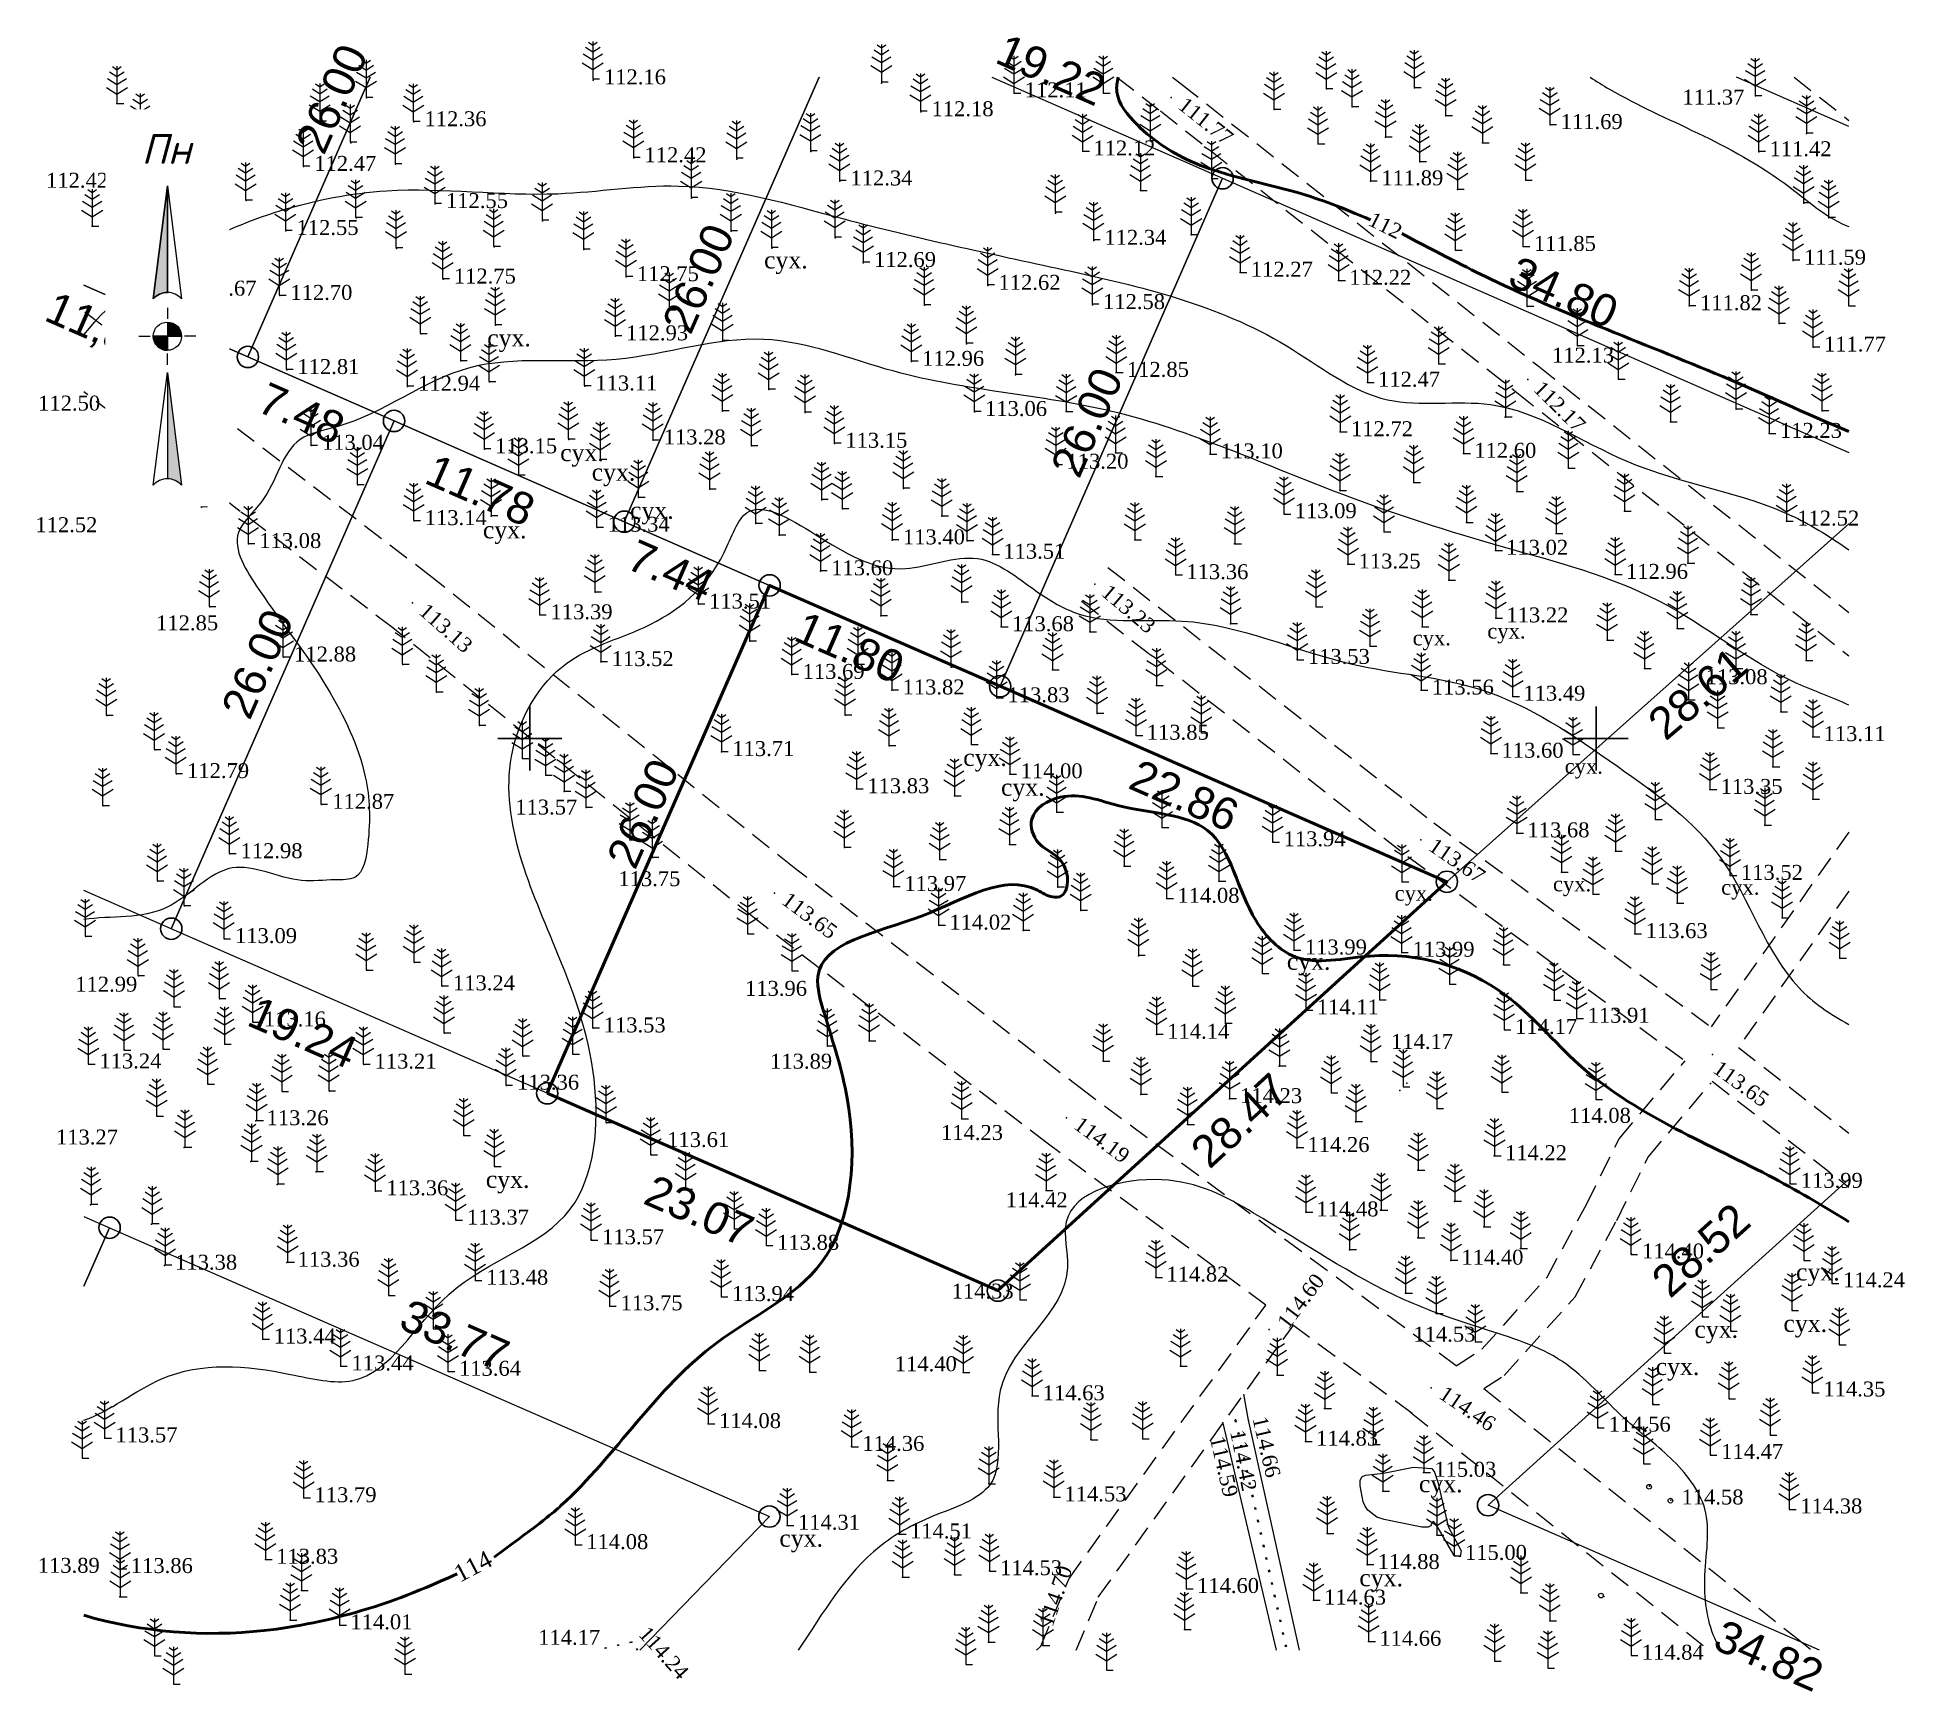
# Model space of a CAD drawing. Header units: millimetres. Extents: x 5405626.9 to 5405714.5, y 5525055.3 to 5525132.9.
import ezdxf
from ezdxf.enums import TextEntityAlignment as Align

# ---------------------------------------------------------------- set-up
doc = ezdxf.new("R2010")
doc.units = ezdxf.units.MM
doc.set_wipeout_variables(frame=1)
doc.linetypes.add('DASHEDX2', pattern=[1.5, 1, -0.5])
doc.linetypes.add('HIDDEN', pattern=[0.5, 0, -0.5])
for name, color, linetype, lineweight in [('#Лист (текст_ПН)', 250, 'Continuous', 0), ('#Штамп', 250, 'Continuous', 0), ('11900000', 1, 'Continuous', 30), ('Контур', 7, 'HIDDEN', 30), ('рельеф', 7, 'Continuous', 0), ('ТОЧКИ', 7, 'Continuous', 30)]:
    doc.layers.add(name, color=color, linetype=linetype, lineweight=lineweight)
for name, color, linetype in [('горизонтали', 42, 'Continuous'), ('дороги', 7, 'Continuous'), ('Ділянки_Межі', 10, 'Continuous'), ('надписи', 7, 'Continuous'), ('отметки', 7, 'Continuous'), ('промеры', 185, 'Continuous'), ('Растительность', 7, 'Continuous'), ('столбы', 7, 'Continuous')]:
    doc.layers.add(name, color=color, linetype=linetype)
doc.styles.get("Standard").update_dxf_attribs({"font": 'arial.ttf'})
doc.styles.add('times', font='times.ttf')
doc.styles.add('Мой_Топо', font='isocpeui.ttf')
doc.linetypes.add('канава 0', pattern='A,0.9,0,["|",Standard,S=0.25,R=0,X=0,Y=0],0.1', length=1)

msp = doc.modelspace()

# ---------------------------------------------------------------- texts
at = {"layer": 'горизонтали', "color": 32, "lineweight": 50, "style": 'times'}
for s, height, rotation, p in [('112', 0.7, 333.33908, (5405689.564, 5525124.726, 181.067)), ('114', 0.8, 27.59579, (5405646.353, 5525061.118, 181.067))]:
    msp.add_text(s, height=height, rotation=rotation, dxfattribs=at).set_placement(p, align=Align.TOP_LEFT)
at = {"layer": 'надписи', "color": 7, "style": 'times'}
for height, p in [(0.8, (5405660.987, 5525122.834, 111.861)), (0.8, (5405648.008, 5525119.179, 111.861)), (0.8, (5405651.429, 5525113.8, 111.861)), (0.8, (5405652.908, 5525112.886, 111.861)), (0.8, (5405654.705, 5525111.096, 111.861)), (0.8, (5405647.806, 5525110.18, 111.861)), (0.7, (5405691.393, 5525105.063, 111.861)), (0.7, (5405694.894, 5525105.384, 111.861)), (0.8, (5405670.323, 5525099.509, 111.861)), (0.7, (5405698.522, 5525099.044, 111.861)), (0.8, (5405672.095, 5525098.112, 111.861)), (0.7, (5405697.971, 5525093.53, 111.861)), (0.7, (5405705.856, 5525093.372, 111.861)), (0.7, (5405690.55, 5525093.093, 111.861)), (0.8, (5405685.494, 5525089.95, 111.861)), (0.8, (5405647.944, 5525079.727, 111.861)), (0.8, (5405709.366, 5525075.384, 111.861)), (0.8, (5405704.603, 5525072.695, 111.861)), (0.8, (5405708.776, 5525072.972, 111.861)), (0.8, (5405702.787, 5525070.95, 111.861)), (0.8, (5405691.686, 5525065.455, 111.861)), (0.8, (5405661.704, 5525062.901, 111.861)), (0.8, (5405688.894, 5525061.047, 111.861))]:
    msp.add_text('сух.', height=height, dxfattribs=at).set_placement(p, align=Align.TOP_LEFT)
at = {"layer": 'отметки', "color": 7, "style": 'times'}
for s, p in [('112.16', (5405653.482, 5525131.369, 112.162)), ('112.11', (5405673.207, 5525130.759, 112.107)), ('112.18', (5405668.839, 5525129.873, 112.18)), ('111.37', (5405704.037, 5525130.42, 111.375)), ('112.30', (5405632.24, 5525128.995, 112.296)), ('112.36', (5405645.069, 5525129.404, 112.361)), ('111.69', (5405698.333, 5525129.271, 111.685)), ('112.12', (5405676.425, 5525128.031, 112.123)), ('112.47', (5405639.902, 5525127.311, 112.466)), ('112.42', (5405655.381, 5525127.715, 112.423)), ('111.42', (5405708.123, 5525127.998, 111.416)), ('112.42', (5405627.329, 5525126.52, 112.42)), ('112.34', (5405665.039, 5525126.627, 112.339)), ('111.89', (5405689.922, 5525126.634, 111.888)), ('112.41', (5405631.859, 5525126.034, 112.41)), ('112.55', (5405646.075, 5525125.568, 112.55)), ('112.55', (5405639.071, 5525124.305, 112.553)), ('112.34', (5405676.94, 5525123.843, 112.343)), ('112.69', (5405666.141, 5525122.805, 112.686)), ('111.85', (5405697.076, 5525123.557, 111.847)), ('111.59', (5405709.737, 5525122.913, 111.589)), ('112.75', (5405646.445, 5525122.029, 112.748)), ('112.75', (5405655.025, 5525122.139, 112.75)), ('112.27', (5405683.808, 5525122.349, 112.269)), ('112.22', (5405688.421, 5525121.968, 112.215)), ('112.67', (5405634.286, 5525121.462, 112.669)), ('112.70', (5405638.782, 5525121.261, 112.704)), ('112.62', (5405671.978, 5525121.733, 112.621)), ('112.58', (5405676.878, 5525120.832, 112.585)), ('111.82', (5405704.863, 5525120.779, 111.823)), ('112.93', (5405654.519, 5525119.365, 112.932)), ('111.77', (5405710.674, 5525118.841, 111.775)), ('112.81', (5405639.11, 5525117.786, 112.813)), ('112.96', (5405668.399, 5525118.169, 112.962)), ('112.85', (5405677.997, 5525117.651, 112.845)), ('112.13', (5405697.926, 5525118.321, 112.133)), ('112.94', (5405644.771, 5525117.002, 112.937)), ('113.11', (5405653.078, 5525117.014, 113.109)), ('112.47', (5405689.769, 5525117.192, 112.474)), ('112.50', (5405626.957, 5525116.071, 112.496)), ('113.06', (5405671.347, 5525115.819, 113.065)), ('113.04', (5405640.262, 5525114.231, 113.039)), ('113.15', (5405648.379, 5525114.068, 113.149)), ('113.28', (5405656.282, 5525114.484, 113.281)), ('113.15', (5405664.797, 5525114.331, 113.152)), ('112.72', (5405688.5, 5525114.871, 112.718)), ('112.23', (5405708.611, 5525114.791, 112.23)), ('113.20', (5405675.163, 5525113.347, 113.203)), ('113.10', (5405682.4, 5525113.832, 113.097)), ('112.60', (5405694.282, 5525113.857, 112.602)), ('113.14', (5405645.081, 5525110.701, 113.144)), ('113.09', (5405685.863, 5525111.025, 113.09)), ('112.52', (5405709.421, 5525110.681, 112.519)), ('112.52', (5405626.827, 5525110.37, 112.521)), ('113.34', (5405653.657, 5525110.394, 113.338)), ('113.40', (5405667.497, 5525109.799, 113.403)), ('113.08', (5405637.322, 5525109.628, 113.079)), ('113.51', (5405672.203, 5525109.128, 113.514)), ('113.02', (5405695.776, 5525109.311, 113.022)), ('113.60', (5405664.135, 5525108.349, 113.596)), ('113.36', (5405680.785, 5525108.167, 113.358)), ('113.25', (5405688.859, 5525108.667, 113.248)), ('112.96', (5405701.394, 5525108.182, 112.961)), ('113.39', (5405650.977, 5525106.287, 113.395)), ('113.51', (5405658.408, 5525106.788, 113.512)), ('113.22', (5405695.787, 5525106.141, 113.217)), ('112.85', (5405632.488, 5525105.769, 112.85)), ('113.68', (5405672.609, 5525105.727, 113.676)), ('112.88', (5405638.956, 5525104.305, 112.883)), ('113.52', (5405653.842, 5525104.09, 113.519)), ('113.53', (5405686.481, 5525104.194, 113.535)), ('113.69', (5405662.794, 5525103.491, 113.688)), ('113.82', (5405667.48, 5525102.761, 113.816)), ('113.56', (5405692.293, 5525102.758, 113.557)), ('113.08', (5405705.129, 5525103.242, 113.079)), ('113.83', (5405672.4, 5525102.395, 113.828)), ('113.49', (5405696.582, 5525102.471, 113.486)), ('113.85', (5405678.928, 5525100.641, 113.852)), ('113.11', (5405710.656, 5525100.572, 113.11)), ('113.71', (5405659.498, 5525099.874, 113.712)), ('113.60', (5405695.56, 5525099.796, 113.6)), ('112.79', (5405633.941, 5525098.84, 112.787)), ('114.00', (5405673.015, 5525098.83, 113.996)), ('112.87', (5405640.745, 5525097.4, 112.867)), ('113.83', (5405665.826, 5525098.13, 113.827)), ('113.35', (5405705.83, 5525098.099, 113.348)), ('113.57', (5405649.324, 5525097.132, 113.569)), ('113.94', (5405685.343, 5525095.644, 113.943)), ('113.68', (5405696.776, 5525096.062, 113.683)), ('112.98', (5405636.446, 5525095.084, 112.978)), ('113.52', (5405706.781, 5525094.069, 113.517)), ('113.75', (5405654.159, 5525093.773, 113.754)), ('113.97', (5405667.561, 5525093.546, 113.966)), ('114.08', (5405680.368, 5525092.991, 114.077)), ('114.02', (5405669.674, 5525091.736, 114.024)), ('113.63', (5405702.316, 5525091.338, 113.634)), ('113.09', (5405636.186, 5525091.103, 113.094)), ('113.99', (5405686.34, 5525090.571, 113.987)), ('113.99', (5405691.387, 5525090.465, 113.989)), ('112.99', (5405628.697, 5525088.827, 112.994)), ('113.24', (5405646.402, 5525088.889, 113.241)), ('113.96', (5405660.095, 5525088.63, 113.959)), ('114.11', (5405686.901, 5525087.761, 114.113)), ('113.16', (5405637.538, 5525087.195, 113.161)), ('113.53', (5405653.47, 5525086.916, 113.533)), ('113.91', (5405699.594, 5525087.371, 113.908)), ('114.14', (5405679.888, 5525086.619, 114.138)), ('114.17', (5405690.382, 5525086.141, 114.171)), ('114.17', (5405696.197, 5525086.845, 114.171)), ('113.24', (5405629.829, 5525085.227, 113.241)), ('113.21', (5405642.727, 5525085.218, 113.211)), ('113.89', (5405661.272, 5525085.217, 113.894)), ('113.36', (5405649.41, 5525084.232, 113.363)), ('114.23', (5405683.305, 5525083.601, 114.231)), ('113.26', (5405637.666, 5525082.565, 113.258)), ('114.08', (5405698.715, 5525082.674, 114.081)), ('113.27', (5405627.793, 5525081.66, 113.266)), ('114.23', (5405669.281, 5525081.872, 114.233)), ('113.61', (5405656.446, 5525081.542, 113.615)), ('114.26', (5405686.464, 5525081.308, 114.258)), ('114.22', (5405695.722, 5525080.925, 114.216)), ('113.36', (5405643.279, 5525079.279, 113.358)), ('113.99', (5405709.589, 5525079.628, 113.991)), ('114.42', (5405672.315, 5525078.716, 114.416)), ('114.48', (5405686.883, 5525078.288, 114.476)), ('113.37', (5405647.058, 5525077.905, 113.375)), ('113.57', (5405653.395, 5525076.983, 113.566)), ('113.88', (5405661.599, 5525076.722, 113.88)), ('113.38', (5405633.379, 5525075.792, 113.38)), ('113.36', (5405639.12, 5525075.932, 113.362)), ('114.40', (5405693.679, 5525076.025, 114.401)), ('114.40', (5405702.145, 5525076.316, 114.4)), ('113.48', (5405647.961, 5525075.087, 113.477)), ('114.82', (5405679.849, 5525075.234, 114.82)), ('114.24', (5405711.567, 5525074.963, 114.236)), ('113.75', (5405654.262, 5525073.885, 113.751)), ('113.94', (5405659.485, 5525074.321, 113.944)), ('114.33', (5405669.78, 5525074.436, 114.334)), ('113.44', (5405637.997, 5525072.329, 113.445)), ('114.53', (5405691.427, 5525072.418, 114.531)), ('113.44', (5405641.648, 5525071.067, 113.439)), ('113.64', (5405646.685, 5525070.816, 113.641)), ('114.40', (5405667.117, 5525071.028, 114.403)), ('114.63', (5405674.05, 5525069.668, 114.626)), ('114.35', (5405710.649, 5525069.847, 114.355)), ('113.57', (5405630.582, 5525067.693, 113.572)), ('114.08', (5405658.875, 5525068.364, 114.077)), ('114.56', (5405700.585, 5525068.198, 114.559)), ('114.36', (5405665.594, 5525067.294, 114.359)), ('114.83', (5405686.866, 5525067.541, 114.834)), ('114.47', (5405705.859, 5525066.917, 114.471)), ('115.03', (5405692.407, 5525066.082, 115.033)), ('113.79', (5405639.912, 5525064.889, 113.795)), ('114.53', (5405675.071, 5525064.928, 114.528)), ('114.58', (5405703.997, 5525064.782, 114.575)), ('114.38', (5405709.565, 5525064.363, 114.376)), ('114.31', (5405662.576, 5525063.6, 114.312)), ('114.08', (5405652.652, 5525062.689, 114.079)), ('114.51', (5405667.827, 5525063.191, 114.506)), ('113.89', (5405626.939, 5525061.578, 113.893)), ('113.86', (5405631.302, 5525061.568, 113.865)), ('113.83', (5405638.117, 5525062.005, 113.834)), ('114.88', (5405689.756, 5525061.756, 114.876)), ('115.00', (5405693.844, 5525062.182, 115.001)), ('114.53', (5405672.051, 5525061.466, 114.53)), ('114.60', (5405681.285, 5525060.632, 114.599)), ('114.63', (5405687.238, 5525060.09, 114.633)), ('114.01', (5405641.598, 5525058.929, 114.008)), ('114.17', (5405650.399, 5525058.202, 114.17)), ('114.66', (5405689.829, 5525058.158, 114.658)), ('114.84', (5405702.131, 5525057.503, 114.843))]:
    msp.add_text(s, height=0.7, dxfattribs=at).set_placement(p, align=Align.TOP_LEFT)
for s, rotation, p in [('111.77', 321.47056, (5405680.778, 5525130.123, 111.77)), ('112.17', 315.28347, (5405697.497, 5525116.833, 112.175)), ('113.23', 319.7097, (5405677.196, 5525107.286, 113.227)), ('113.13', 318.56722, (5405645.217, 5525106.404, 113.13)), ('113.67', 325.51742, (5405692.472, 5525095.381, 113.668)), ('113.65', 323.31442, (5405662.171, 5525092.849, 113.647)), ('113.65', 324.19182, (5405705.818, 5525084.948, 113.645)), ('114.19', 323.75657, (5405675.86, 5525082.32, 114.189)), ('114.60', 52.8154, (5405684.99, 5525072.666, 114.596)), ('114.46', 325.90773, (5405692.959, 5525069.688, 114.458)), ('114.66', 283.03944, (5405684.562, 5525068.28, 114.665)), ('114.59', 283.12817, (5405682.562, 5525067.359, 114.588)), ('114.42', 281.5553, (5405683.518, 5525067.638, 114.42)), ('114.70', 71.01674, (5405673.84, 5525058.537, 114.704)), ('114.24', 311.92052, (5405655.578, 5525058.445, 114.237))]:
    msp.add_text(s, height=0.7, rotation=rotation, dxfattribs=at).set_placement(p, align=Align.TOP_LEFT)
at = {"layer": 'промеры', "char_height": 1.5, "attachment_point": 1}
for s, insert, rotation in [('26.00', (5405638.98, 5525127.896), 66.37949), ('19.22', (5405672.347, 5525133.088), 336.35584), ('26.00', (5405656.168, 5525119.468), 66.37949), ('34.80', (5405696.373, 5525122.656), 336.35584), ('11,80', (5405627.772, 5525121.005), 336.35584), ('7.48', (5405637.743, 5525116.749), 336.35584), ('26.00', (5405674.38, 5525112.724), 66.37949), ('11.78', (5405645.594, 5525113.376), 336.35584), ('7.44', (5405655.051, 5525109.38), 336.35584), ('26.00', (5405635.498, 5525101.401, 107.24), 66.37949), ('11.80', (5405662.903, 5525106.007), 336.35584), ('28.61', (5405702.279, 5525100.984), 40.41841), ('26.00', (5405653.568, 5525094.384, 107.24), 66.37949), ('22.86', (5405678.589, 5525099.065), 336.35584), ('19.24', (5405637.273, 5525087.956), 336.35584), ('28.47', (5405680.853, 5525080.868), 42.60842), ('23.07', (5405655.854, 5525079.592), 336.35584), ('28.52', (5405702.454, 5525074.813), 42.09773), ('33.77', (5405644.388, 5525073.758), 336.35584), ('34.82', (5405705.994, 5525058.731), 336.4763)]:
    msp.add_mtext(s, dxfattribs=dict(at, insert=insert, rotation=rotation))

# ---------------------------------------------------------------- blocks, each defined once
blk = doc.blocks.new('A$C51FE15A3')
at = {"layer": 'Растительность', "color": 94, "lineweight": 0}
for points in [[(-0.447, 1.172), (0, 0.895), (0.447, 1.172)], [(-0.343, 1.489), (0, 1.267), (0.343, 1.489)], [(-0.201, 1.726), (0, 1.584), (0.201, 1.726)], [(0, 1.75), (0, 0), (0.319, 0)], [(-0.493, 0.753), (0, 0.444), (0.493, 0.753)]]:
    blk.add_lwpolyline(points, dxfattribs=at)
blk = doc.blocks.new('*U4')
at = {"color": 0}
for points in [[(-0.113, 0), (-0.109, -0.029), (-0.097, -0.056)], [(-0.113, 0), (-0.097, -0.056), (0, 0)], [(-0.097, -0.056), (0, -0.113), (0, 0)], [(-0.097, -0.056), (-0.08, -0.08), (-0.056, -0.097)], [(-0.097, -0.056), (-0.056, -0.097), (0, -0.113)], [(-0.056, -0.097), (-0.029, -0.109), (0, -0.113)]]:
    blk.add_solid(points, dxfattribs=at)
blk = doc.blocks.new('*U5')
at = {"color": 0}
for points in [[(0, 0), (0.097, 0.056), (0, 0.113)], [(0.097, 0.056), (0.029, 0.109), (0, 0.113)], [(0, 0), (0.113, 0), (0.097, 0.056)], [(0.097, 0.056), (0.056, 0.097), (0.029, 0.109)], [(0.097, 0.056), (0.08, 0.08), (0.056, 0.097)], [(0.113, 0), (0.109, 0.029), (0.097, 0.056)]]:
    blk.add_solid(points, dxfattribs=at)
blk = doc.blocks.new('*U6')
at = {"color": 0}
for points in [[(0, -1.136), (0.021, -1.138), (0, -0.288)], [(0.021, -1.138), (0.042, -1.142), (0, -0.288)], [(0.042, -1.142), (0.062, -1.15), (0, -0.288)], [(0.062, -1.15), (0.081, -1.16), (0, -0.288)], [(0.081, -1.16), (0.098, -1.173), (0, -0.288)], [(0.098, -1.173), (0.113, -1.188), (0, -0.288)]]:
    blk.add_solid(points, dxfattribs=at)
blk = doc.blocks.new('*U7')
at = {"color": 0}
for points in [[(-0.113, 0.297), (-0.098, 0.312), (0, 1.197)], [(-0.098, 0.312), (-0.081, 0.325), (0, 1.197)], [(-0.081, 0.325), (-0.062, 0.335), (0, 1.197)], [(-0.062, 0.335), (-0.042, 0.343), (0, 1.197)], [(-0.042, 0.343), (-0.021, 0.347), (0, 1.197)], [(-0.021, 0.347), (0, 0.349), (0, 1.197)]]:
    blk.add_solid(points, dxfattribs=at)
blk = doc.blocks.new('#Північ')
at = {"color": 7}
blk.add_wipeout([(-2.901, 10.635), (2.901, 10.635), (2.901, -7.981), (-2.901, -7.981)], dxfattribs=at).dxf.layer = '#Лист (текст_ПН)'
at = {"layer": '#Лист (текст_ПН)'}
for p, q in [((-0.663, 1.748), (0, 7.043)), ((0, 7.043), (0, 2.052)), ((0, 7.043), (0.663, 1.748)), ((0, 1.337), (0, 0.807)), ((-1.337, 0), (-0.807, 0)), ((-0.662, 0), (0.662, 0)), ((0, 0.662), (0, -0.662)), ((1.337, 0), (0.807, 0)), ((0, -1.337), (0, -0.807)), ((-0.663, -6.99), (0, -1.695)), ((0, -1.695), (0.663, -6.99)), ((0, -1.695), (0, -6.686))]:
    blk.add_line(p, q, dxfattribs=at)
at = {"layer": '#Лист (текст_ПН)', "flags": 128}
for points in [[(0, 7.043), (-0.663, 1.748, -0.218585), (0, 2.052)], [(0, 0), (-0.662, 0, 0.414214), (0, -0.662)]]:
    blk.add_lwpolyline(points, format="xyb", close=True, dxfattribs=at)
at = {"layer": '#Лист (текст_ПН)'}
blk.add_circle((0, 0), 0.662, dxfattribs=at)
for centre in [(0, 1.178), (0, -7.56)]:
    blk.add_arc(centre, 0.874, 40.67981, 139.32019, dxfattribs=at)
at = {"layer": '#Лист (текст_ПН)', "xscale": 5.883850111352785, "yscale": 5.883850111352785, "zscale": 5.883850111352785}
for name in ['*U7', '*U4', '*U5', '*U6']:
    blk.add_blockref(name, (0, 0), dxfattribs=at)
at = {"layer": '#Лист (текст_ПН)', "style": 'Мой_Топо'}
blk.add_text('Пн', height=1.4, dxfattribs=at).set_placement((-1.217, 8.077))

# ---------------------------------------------------------------- linework, layer by layer
at = {"layer": '11900000', "color": 7}
for points in [[(5405650, 5525098.5, 0), (5405650, 5525101.5, 0)], [(5405650, 5525098.5, 0), (5405650, 5525101.5, 0)], [(5405700, 5525098.5, 0), (5405700, 5525101.5, 0)], [(5405700, 5525098.5, 0), (5405700, 5525101.5, 0)], [(5405648.5, 5525100, 0), (5405651.5, 5525100, 0)], [(5405648.5, 5525100, 0), (5405651.5, 5525100, 0)], [(5405698.5, 5525100, 0), (5405701.5, 5525100, 0)], [(5405698.5, 5525100, 0), (5405701.5, 5525100, 0)]]:
    msp.add_polyline3d(points, dxfattribs=at)
at = {"layer": 'горизонтали', "color": 32}
for points in [[(5405692.497, 5525063.142, 115), (5405692.377, 5525063.282, 115), (5405692.307, 5525063.252, 115), (5405692.247, 5525063.082, 115), (5405692.127, 5525063.012, 115), (5405691.827, 5525063.012, 115), (5405690.057, 5525063.372, 115), (5405689.717, 5525063.492, 115), (5405689.297, 5525063.812, 115), (5405689.177, 5525063.972, 115), (5405689.077, 5525064.202, 115), (5405688.937, 5525064.952, 115), (5405688.937, 5525065.212, 115), (5405689.017, 5525065.382, 115), (5405689.187, 5525065.452, 115), (5405690.027, 5525065.552, 115), (5405691.437, 5525065.832, 115), (5405692.287, 5525065.762, 115), (5405692.417, 5525065.592, 115), (5405692.577, 5525065.132, 115), (5405693.057, 5525063.042, 115), (5405693.66, 5525061.911, 115), (5405693.628, 5525061.627, 115), (5405693.344, 5525061.682, 115.001)], [(5405693.344, 5525061.682, 115.001), (5405692.497, 5525063.142, 115), (5405692.497, 5525063.142, 115)]]:
    msp.add_polyline3d(points, dxfattribs=at)
at = {"layer": 'горизонтали', "color": 32, "lineweight": 50}
for points, knots in [([(5405689.415, 5525124.321), (5405688.103, 5525124.879), (5405685.506, 5525125.878), (5405681.593, 5525126.517), (5405678.78, 5525128.29), (5405677.425, 5525129.966), (5405677.531, 5525130.771), (5405677.592, 5525131)], [105.96729, 105.96729, 105.96729, 105.96729, 109.295341, 114.328997, 117.562212, 119.373022, 120.083995, 120.083995, 120.083995, 120.083995]), ([(5405711.846, 5525114.396), (5405710.054, 5525115.132), (5405704.646, 5525117.659), (5405697.616, 5525120.155), (5405692.726, 5525122.699), (5405690.888, 5525123.666)], [81.107717, 81.107717, 81.107717, 81.107717, 86.790674, 99.397783, 103.251958, 103.251958, 103.251958, 103.251958]), ([(5405711.846, 5525077.338), (5405710.62, 5525078.1), (5405706.394, 5525080.561), (5405700.204, 5525083.031), (5405695.588, 5525088.796), (5405690.487, 5525090.335), (5405686.032, 5525089.127), (5405683.299, 5525091.947), (5405682.66, 5525096.477), (5405678.004, 5525096.478), (5405675.327, 5525097.696), (5405673.244, 5525096.508), (5405673.734, 5525094.937), (5405675.007, 5525094.501), (5405675.374, 5525093.273), (5405674.953, 5525092.547), (5405674.367, 5525092.537), (5405672.442, 5525093.851), (5405668.747, 5525091.264), (5405662.871, 5525090.323), (5405664.061, 5525086.221), (5405665.427, 5525082.173), (5405665.054, 5525074.961), (5405656.965, 5525071.362), (5405653.783, 5525065.91), (5405650.669, 5525063.336), (5405648.34, 5525061.614)], [184.088524, 184.088524, 184.088524, 184.088524, 188.424076, 198.724877, 203.509965, 210.082144, 213.590604, 216.079925, 220.88026, 225.181607, 227.972328, 229.655785, 230.811467, 231.987183, 233.498714, 233.881724, 234.285096, 235.062958, 240.641134, 246.270624, 248.034407, 252.137765, 259.955965, 266.119621, 276.685782, 278.277423, 278.277423, 278.277423, 278.277423]), ([(5405646.596, 5525060.824), (5405644.42, 5525059.847), (5405641.78, 5525058.919), (5405636.347, 5525057.739), (5405631.826, 5525058.09), (5405629.102, 5525058.884)], [283.669955, 283.669955, 283.669955, 283.669955, 287.256708, 291.904228, 300.383319, 300.383319, 300.383319, 300.383319])]:
    msp.add_open_spline(points, degree=3, knots=knots, dxfattribs=at)
at = {"layer": 'горизонтали', "color": 32}
for points, knots in [([(5405699.711, 5525131), (5405700.01, 5525130.807), (5405702.925, 5525129.01), (5405707.1, 5525127.744), (5405710.924, 5525124.316), (5405711.846, 5525124.008)], [128.913914, 128.913914, 128.913914, 128.913914, 130.028893, 139.680741, 142.71498, 142.71498, 142.71498, 142.71498]), ([(5405629.102, 5525118.92), (5405630.458, 5525120.614), (5405634.448, 5525123.68), (5405642.682, 5525126.351), (5405650.521, 5525125.146), (5405657.722, 5525126.406), (5405665.591, 5525123.977), (5405675.141, 5525121.998), (5405684.025, 5525119.942), (5405689.831, 5525115.172), (5405695.924, 5525116.342), (5405701.643, 5525112.203), (5405707.862, 5525111.424), (5405711.019, 5525109.423), (5405711.846, 5525108.843)], [191.894943, 191.894943, 191.894943, 191.894943, 198.155168, 208.112251, 216.133304, 221.799072, 229.654194, 240.307675, 251.306516, 256.6977, 261.523915, 268.451351, 276.71451, 279.739238, 279.739238, 279.739238, 279.739238]), ([(5405711.846, 5525101.558), (5405711.053, 5525101.923), (5405707.761, 5525103.06), (5405703.147, 5525106.992), (5405695.526, 5525108.926), (5405686.956, 5525111.649), (5405677.812, 5525115.948), (5405668.363, 5525116.381), (5405660.774, 5525119.554), (5405654.149, 5525117.165), (5405646.892, 5525118.341), (5405642.724, 5525114.853), (5405638.474, 5525114.108), (5405638.058, 5525111.373), (5405635.674, 5525109.491), (5405637.956, 5525105.892), (5405640.41, 5525102.911), (5405642.475, 5525098.603), (5405642.551, 5525095.719), (5405642.18, 5525093.334), (5405640.621, 5525093.399), (5405638.778, 5525093.138), (5405635.799, 5525094.795), (5405633.1, 5525091.346), (5405630.387, 5525091.693), (5405629.102, 5525091.508)], [77.342137, 77.342137, 77.342137, 77.342137, 79.957338, 87.498258, 95.204411, 103.125935, 114.626248, 125.009981, 131.302804, 138.280759, 145.221956, 152.023012, 153.792786, 157.238403, 159.036588, 161.883134, 167.480404, 172.02745, 175.191691, 176.860986, 177.776803, 179.359266, 182.66385, 186.23147, 190.159061, 190.159061, 190.159061, 190.159061]), ([(5405629.102, 5525068.032), (5405630.304, 5525068.433), (5405633.268, 5525070.908), (5405637.681, 5525070.515), (5405642.96, 5525069.18), (5405645.866, 5525075.047), (5405652.853, 5525076.753), (5405653.473, 5525084.41), (5405650.942, 5525091.024), (5405647.791, 5525097.948), (5405651.196, 5525103.886), (5405655.866, 5525105.087), (5405658.855, 5525107.454), (5405660.158, 5525111.685), (5405664.053, 5525109.072), (5405667.215, 5525107.353), (5405671.031, 5525109.095), (5405673.486, 5525106.998), (5405676.446, 5525105.221), (5405681.865, 5525106.051), (5405687.754, 5525103.185), (5405695.159, 5525102.759), (5405700.762, 5525098.87), (5405706.551, 5525094.745), (5405708.239, 5525088.917), (5405710.967, 5525087.065), (5405711.846, 5525086.582)], [100.276896, 100.276896, 100.276896, 100.276896, 104.294488, 110.346143, 113.276217, 119.316155, 126.282429, 132.498742, 138.940826, 148.380777, 153.163384, 157.173138, 162.314513, 164.474455, 168.128542, 172.341737, 175.757786, 178.883147, 181.190936, 186.025633, 194.245086, 200.372974, 207.736732, 214.236882, 221.309845, 224.300713, 224.300713, 224.300713, 224.300713]), ([(5405705.845, 5525057.247), (5405705.766, 5525057.378), (5405705.247, 5525058.314), (5405704.887, 5525060.693), (5405705.598, 5525063.827), (5405703.545, 5525066.376), (5405700.978, 5525068.229), (5405698.614, 5525071.147), (5405694.669, 5525072.291), (5405689.62, 5525074.042), (5405684.941, 5525077.276), (5405679.961, 5525079.967), (5405674.475, 5525078.518), (5405675.963, 5525073.463), (5405670.828, 5525070.702), (5405672.738, 5525064.783), (5405668.827, 5525063.622), (5405665.354, 5525061.708), (5405663.745, 5525059.008), (5405662.592, 5525057.247)], [195.825475, 195.825475, 195.825475, 195.825475, 196.312621, 199.255312, 202.588988, 205.462546, 208.291875, 212.253868, 216.313625, 220.252795, 228.364697, 232.953516, 237.834332, 239.978238, 246.559492, 250.990412, 254.056617, 256.937883, 263.115169, 263.115169, 263.115169, 263.115169])]:
    msp.add_open_spline(points, degree=3, knots=knots, dxfattribs=at)
at = {"layer": 'дороги', "color": 7, "linetype": 'DASHEDX2'}
for points, elevation in [([(5405677.524, 5525131), (5405679.567, 5525129.42), (5405696.283, 5525116.213), (5405711.846, 5525103.866)], 111.93), ([(5405680.14, 5525131), (5405680.553, 5525130.68), (5405697.277, 5525117.467), (5405711.846, 5525105.908)], 111.93), ([(5405709.282, 5525131), (5405711.846, 5525128.974)], 110.99), ([(5405677.108, 5525108.015), (5405692.382, 5525096.048), (5405705.386, 5525086.469)], 113.227), ([(5405675.874, 5525106.441), (5405691.172, 5525094.456), (5405704.161, 5525084.888)], 113.227), ([(5405675.289, 5525060.612), (5405684.028, 5525072.764), (5405684.516, 5525073.423)], 115.262), ([(5405676.656, 5525059.733), (5405685.32, 5525071.82), (5405685.823, 5525072.5)], 115.262), ([(5405673.762, 5525057.247), (5405673.97, 5525057.445), (5405675.289, 5525060.612)], 114.545), ([(5405675.621, 5525057.247), (5405676.656, 5525059.733)], 114.545)]:
    msp.add_lwpolyline(points, dxfattribs=dict(at, elevation=elevation))
for points in [[(5405693.433, 5525070.585), (5405676.065, 5525083.409), (5405662.398, 5525093.926), (5405645.436, 5525107.541), (5405629.102, 5525120.019)], [(5405684.516, 5525073.423), (5405674.257, 5525081.015), (5405660.544, 5525091.568), (5405643.586, 5525105.179), (5405629.102, 5525116.244)], [(5405711.846, 5525095.609), (5405705.386, 5525086.469)], [(5405711.846, 5525092.837), (5405706.664, 5525085.505)], [(5405706.664, 5525085.505), (5405711.846, 5525081.495)], [(5405693.433, 5525070.585), (5405694.641, 5525071.362), (5405697.696, 5525074.747), (5405699.538, 5525078.142), (5405701.074, 5525081.23), (5405704.161, 5525084.888)], [(5405694.723, 5525069.512), (5405695.686, 5525070.132), (5405699.011, 5525073.817), (5405700.958, 5525077.404), (5405702.42, 5525080.345), (5405705.384, 5525083.856)], [(5405705.441, 5525083.923), (5405711.846, 5525078.966)], [(5405691.373, 5525068.348), (5405685.763, 5525072.5)], [(5405694.723, 5525069.512), (5405709.261, 5525057.919), (5405710.11, 5525057.247)], [(5405691.33, 5525068.381), (5405705.292, 5525057.247)]]:
    msp.add_lwpolyline(points, dxfattribs=at)
at = {"layer": 'Ділянки_Межі', "lineweight": 25}
for points in [[(5405642.529, 5525131), (5405636.788, 5525117.886), (5405629.102, 5525121.251)], [(5405671.664, 5525131), (5405682.482, 5525126.263), (5405672.055, 5525102.446), (5405661.249, 5525107.177), (5405654.432, 5525110.161)], [(5405654.432, 5525110.161), (5405663.571, 5525131)], [(5405671.664, 5525131), (5405682.482, 5525126.263), (5405711.846, 5525113.408)], [(5405711.846, 5525128.691), (5405706.573, 5525131)], [(5405711.846, 5525110.067), (5405692.998, 5525093.277), (5405671.954, 5525074.107), (5405650.821, 5525083.359), (5405633.199, 5525091.075), (5405629.102, 5525092.869)], [(5405710.459, 5525057.247), (5405694.931, 5525064.048), (5405711.846, 5525079.33)], [(5405629.102, 5525077.586), (5405630.305, 5525077.059), (5405661.239, 5525063.516), (5405655.157, 5525057.247)]]:
    msp.add_lwpolyline(points, dxfattribs=at)
at = {"layer": 'Ділянки_Межі'}
for points in [[(5405663.571, 5525131), (5405654.432, 5525110.161), (5405643.642, 5525114.885), (5405636.788, 5525117.886)], [(5405636.788, 5525117.886), (5405642.529, 5525131)], [(5405711.846, 5525128.691), (5405706.573, 5525131)], [(5405672.055, 5525102.446), (5405682.482, 5525126.263), (5405711.846, 5525113.408)], [(5405629.102, 5525121.251), (5405636.788, 5525117.886), (5405643.642, 5525114.885), (5405633.199, 5525091.075), (5405629.102, 5525092.869)], [(5405711.846, 5525110.067), (5405692.998, 5525093.277), (5405672.055, 5525102.446)]]:
    msp.add_lwpolyline(points, dxfattribs=at)
at = {"layer": 'Ділянки_Межі', "lineweight": 25}
msp.add_lwpolyline([(5405633.199, 5525091.075), (5405643.642, 5525114.885), (5405654.432, 5525110.161), (5405661.249, 5525107.177), (5405650.821, 5525083.359)], close=True, dxfattribs=at)
at = {"layer": 'Ділянки_Межі', "lineweight": 50}
msp.add_lwpolyline([(5405650.821, 5525083.359), (5405661.249, 5525107.177), (5405672.055, 5525102.446), (5405692.998, 5525093.277), (5405671.954, 5525074.107)], close=True, dxfattribs=at)
at = {"layer": 'Ділянки_Межі', "lineweight": 0}
for points in [[(5405694.931, 5525064.048), (5405711.846, 5525079.33)], [(5405629.102, 5525077.586), (5405630.305, 5525077.059), (5405629.102, 5525074.311)], [(5405629.102, 5525074.311), (5405630.305, 5525077.059), (5405661.239, 5525063.516), (5405655.157, 5525057.247)], [(5405710.459, 5525057.247), (5405694.931, 5525064.048)]]:
    msp.add_lwpolyline(points, dxfattribs=at)
at = {"layer": 'Контур', "color": 7, "linetype": 'HIDDEN', "elevation": 114.6}
msp.add_lwpolyline([(5405655.062, 5525057.247), (5405654.78, 5525057.63), (5405653.089, 5525057.247)], dxfattribs=at)
at = {"layer": 'отметки', "color": 7}
for p in [(5405652.982, 5525130.869, 112.162), (5405666.501, 5525130.729, 112.187), (5405642.352, 5525130.038, 112.321), (5405672.707, 5525130.259, 112.107), (5405676.901, 5525130.251, 112.031), (5405680.075, 5525130.043, 111.77), (5405687.349, 5525130.459, 111.692), (5405691.485, 5525130.504, 111.691), (5405707.468, 5525130.124, 111.375), (5405630.645, 5525129.775, 112.348), (5405640.184, 5525128.924, 112.382), (5405668.339, 5525129.373, 112.18), (5405684.897, 5525129.492, 111.95), (5405688.557, 5525129.614, 111.766), (5405692.948, 5525129.197, 111.729), (5405631.74, 5525128.495, 112.296), (5405644.569, 5525128.904, 112.361), (5405679.099, 5525128.039, 112.013), (5405690.128, 5525128.197, 111.784), (5405697.833, 5525128.771, 111.685), (5405709.861, 5525128.364, 111.317), (5405641.611, 5525127.929, 113.005), (5405654.881, 5525127.215, 112.423), (5405659.708, 5525127.166, 112.287), (5405663.179, 5525127.515, 112.282), (5405675.925, 5525127.531, 112.123), (5405686.96, 5525127.875, 111.852), (5405694.668, 5525127.918, 111.701), (5405707.623, 5525127.498, 111.416), (5405639.402, 5525126.811, 112.466), (5405643.715, 5525126.921, 112.411), (5405691.731, 5525127.036, 111.824), (5405631.359, 5525125.534, 112.41), (5405664.539, 5525126.127, 112.339), (5405678.635, 5525125.686, 112.07), (5405681.972, 5525126.254, 112.014), (5405689.422, 5525126.134, 111.888), (5405693.498, 5525125.739, 111.869), (5405696.693, 5525126.169, 111.783), (5405636.709, 5525125.224, 112.448), (5405645.575, 5525125.068, 112.55), (5405657.594, 5525125.333, 112.539), (5405674.652, 5525124.632, 112.37), (5405709.731, 5525125.094, 111.531), (5405629.491, 5525124.013, 112.415), (5405638.571, 5525123.805, 112.553), (5405641.867, 5525124.411, 112.552), (5405650.598, 5525124.274, 112.575), (5405659.444, 5525123.78, 112.636), (5405710.901, 5525124.405, 111.499), (5405635.082, 5525123.035, 112.583), (5405643.758, 5525122.976, 112.616), (5405648.33, 5525123.048, 112.668), (5405652.538, 5525122.924, 112.7), (5405661.349, 5525122.991, 112.733), (5405664.317, 5525123.465, 112.601), (5405676.44, 5525123.343, 112.343), (5405681.018, 5525123.612, 112.17), (5405693.4, 5525122.891, 111.946), (5405696.576, 5525123.057, 111.847), (5405631.832, 5525122.676, 112.359), (5405665.641, 5525122.305, 112.686), (5405709.237, 5525122.413, 111.589), (5405645.945, 5525121.529, 112.748), (5405654.525, 5525121.639, 112.75), (5405671.478, 5525121.233, 112.621), (5405683.308, 5525121.849, 112.269), (5405687.921, 5525121.468, 112.215), (5405633.786, 5525120.962, 112.669), (5405638.282, 5525120.761, 112.704), (5405668.502, 5525120.313, 112.787), (5405676.378, 5525120.332, 112.585), (5405696.761, 5525120.247, 112.041), (5405704.363, 5525120.279, 111.823), (5405707.274, 5525121.01, 111.715), (5405648.401, 5525119.378, 112.84), (5405656.558, 5525120.064, 112.919), (5405708.579, 5525119.447, 111.682), (5405644.892, 5525118.965, 112.91), (5405654.019, 5525118.865, 112.932), (5405659.057, 5525118.64, 112.951), (5405670.48, 5525118.502, 112.848), (5405699.114, 5525118.409, 112.133), (5405646.771, 5525117.701, 112.957), (5405667.899, 5525117.669, 112.962), (5405692.615, 5525117.563, 112.477), (5405710.174, 5525118.341, 111.775), (5405638.61, 5525117.286, 112.813), (5405648.109, 5525116.722, 113.078), (5405672.781, 5525117.045, 112.924), (5405677.497, 5525117.151, 112.845), (5405689.269, 5525116.692, 112.474), (5405696.79, 5525116.83, 112.175), (5405701.039, 5525116.84, 112.253), (5405644.271, 5525116.502, 112.937), (5405652.578, 5525116.514, 113.109), (5405661.214, 5525116.366, 113.163), (5405659.04, 5525115.346, 113.124), (5405662.914, 5525115.282, 113.194), (5405670.847, 5525115.319, 113.065), (5405675.148, 5525115.327, 113.042), (5405695.738, 5525115.063, 112.541), (5405706.556, 5525115.445, 112.1), (5405710.597, 5525115.364, 111.939), (5405688, 5525114.371, 112.718), (5405703.483, 5525114.84, 112.337), (5405708.111, 5525114.291, 112.23), (5405631.411, 5525113.401, 112.668), (5405639.762, 5525113.731, 113.039), (5405647.879, 5525113.568, 113.149), (5405651.83, 5525114.019, 113.187), (5405655.782, 5525113.984, 113.281), (5405660.394, 5525113.716, 113.26), (5405664.297, 5525113.831, 113.152), (5405677.47, 5525113.385, 113.066), (5405681.9, 5525113.332, 113.097), (5405693.782, 5525113.357, 112.602), (5405649.483, 5525112.341, 113.238), (5405653.315, 5525113.073, 113.312), (5405674.663, 5525112.847, 113.203), (5405679.356, 5525112.278, 113.122), (5405698.694, 5525112.672, 112.577), (5405641.943, 5525111.89, 113.126), (5405658.439, 5525111.686, 113.427), (5405667.522, 5525111.723, 113.339), (5405687.98, 5525111.634, 112.992), (5405691.445, 5525111.996, 112.836), (5405696.27, 5525111.578, 112.73), (5405634.61, 5525110.846, 112.759), (5405655.101, 5525111.291, 113.42), (5405663.691, 5525111.188, 113.364), (5405664.661, 5525110.759, 113.405), (5405685.363, 5525110.525, 113.09), (5405701.321, 5525110.657, 112.657), (5405644.581, 5525110.201, 113.144), (5405648.199, 5525110.423, 113.224), (5405648.209, 5525110.43, 113.24), (5405653.157, 5525109.894, 113.338), (5405660.603, 5525110.071, 113.517), (5405669.327, 5525110.419, 113.384), (5405690.052, 5525109.683, 113.067), (5405693.913, 5525110.126, 112.914), (5405708.921, 5525110.181, 112.519), (5405636.822, 5525109.128, 113.079), (5405661.699, 5525109.534, 113.535), (5405666.997, 5525109.299, 113.403), (5405670.506, 5525109.256, 113.393), (5405678.374, 5525109.307, 113.281), (5405683.046, 5525109.129, 113.234), (5405695.276, 5525108.811, 113.022), (5405698.119, 5525109.602, 112.888), (5405671.703, 5525108.628, 113.514), (5405688.359, 5525108.167, 113.248), (5405704.3, 5525108.224, 112.808), (5405663.635, 5525107.849, 113.596), (5405676.491, 5525107.228, 113.227), (5405680.285, 5525107.667, 113.358), (5405693.091, 5525107.423, 113.162), (5405700.894, 5525107.682, 112.961), (5405635, 5525106.162, 112.85), (5405644.511, 5525106.36, 113.13), (5405653.065, 5525106.861, 113.409), (5405657.908, 5525106.288, 113.512), (5405670.255, 5525106.386, 113.593), (5405686.863, 5525106.173, 113.367), (5405650.477, 5525105.787, 113.395), (5405666.465, 5525105.753, 113.679), (5405682.861, 5525105.378, 113.452), (5405695.287, 5525105.641, 113.217), (5405707.247, 5525105.809, 112.868), (5405660.322, 5525104.552, 113.598), (5405672.109, 5525105.227, 113.676), (5405676.259, 5525104.997, 113.63), (5405691.838, 5525105.231, 113.344), (5405700.511, 5525104.614, 113.15), (5405703.795, 5525105.16, 113.076), (5405638.456, 5525103.805, 112.883), (5405653.342, 5525103.59, 113.519), (5405685.981, 5525103.694, 113.535), (5405689.394, 5525104.327, 113.402), (5405709.843, 5525103.659, 112.94), (5405644.051, 5525103.47, 113.275), (5405662.294, 5525102.991, 113.688), (5405665.385, 5525103.465, 113.778), (5405669.752, 5525103.342, 113.806), (5405674.515, 5525103.211, 113.725), (5405702.263, 5525103.285, 113.171), (5405706.553, 5525103.283, 113.079), (5405645.638, 5525102.175, 113.375), (5405666.98, 5525102.261, 113.816), (5405671.9, 5525101.895, 113.828), (5405679.387, 5525102.478, 113.743), (5405691.793, 5525102.258, 113.557), (5405696.082, 5525101.971, 113.486), (5405704.316, 5525101.809, 113.184), (5405630.188, 5525101.068, 112.702), (5405664.785, 5525101.087, 113.794), (5405676.6, 5525101.174, 113.82), (5405708.654, 5525101.247, 113.096), (5405647.653, 5525100.611, 113.387), (5405678.428, 5525100.141, 113.852), (5405681.491, 5525100.256, 113.816), (5405705.695, 5525100.503, 113.193), (5405710.156, 5525100.072, 113.11), (5405632.425, 5525099.467, 112.733), (5405658.998, 5525099.374, 113.712), (5405666.847, 5525099.659, 113.909), (5405670.706, 5525099.708, 113.942), (5405695.06, 5525099.296, 113.6), (5405698.914, 5525099.253, 113.565), (5405633.441, 5525098.34, 112.787), (5405649.667, 5525099.051, 113.532), (5405650.751, 5525098.271, 113.623), (5405672.515, 5525098.33, 113.996), (5405708.279, 5525098.67, 113.172), (5405651.623, 5525097.504, 113.569), (5405665.326, 5525097.63, 113.827), (5405705.33, 5525097.599, 113.348), (5405630.012, 5525096.844, 112.829), (5405640.245, 5525096.9, 112.867), (5405652.645, 5525096.759, 113.644), (5405669.916, 5525097.301, 113.955), (5405674.705, 5525096.542, 114.019), (5405710.146, 5525097.153, 113.212), (5405679.647, 5525095.823, 114.05), (5405702.776, 5525096.199, 113.516), (5405707.904, 5525095.926, 113.302), (5405654.7, 5525095.24, 113.714), (5405664.759, 5525094.892, 113.89), (5405672.494, 5525095.029, 113.98), (5405684.843, 5525095.144, 113.943), (5405691.777, 5525095.252, 113.668), (5405696.276, 5525095.562, 113.683), (5405635.946, 5525094.584, 112.978), (5405655.749, 5525094.417, 113.754), (5405669.23, 5525094.319, 113.923), (5405677.876, 5525094.01, 114.031), (5405700.908, 5525094.706, 113.62), (5405632.561, 5525093.309, 112.932), (5405667.061, 5525093.046, 113.966), (5405674.758, 5525093.021, 113.989), (5405682.31, 5525093.299, 114.045), (5405690.902, 5525093.271, 113.895), (5405698.374, 5525093.729, 113.684), (5405702.626, 5525093.179, 113.58), (5405706.281, 5525093.569, 113.517), (5405633.82, 5525092.145, 113.016), (5405661.471, 5525092.747, 113.647), (5405679.868, 5525092.491, 114.077), (5405699.85, 5525092.698, 113.671), (5405703.799, 5525092.276, 113.588), (5405675.837, 5525091.939, 114.045), (5405708.716, 5525091.591, 113.46), (5405629.189, 5525090.711, 113.025), (5405635.686, 5525090.603, 113.094), (5405660.22, 5525090.832, 113.865), (5405669.174, 5525091.236, 114.024), (5405673.134, 5525090.995, 114.063), (5405701.816, 5525090.838, 113.634), (5405678.54, 5525089.813, 114.083), (5405685.84, 5525090.071, 113.987), (5405690.887, 5525089.965, 113.989), (5405711.412, 5525089.695, 113.418), (5405631.657, 5525088.874, 113.031), (5405642.375, 5525089.128, 113.148), (5405644.599, 5525089.496, 113.202), (5405662.303, 5525089.1, 113.959), (5405684.353, 5525088.972, 114.074), (5405695.658, 5525089.395, 113.894), (5405635.471, 5525087.792, 113.11), (5405645.902, 5525088.389, 113.241), (5405681.081, 5525088.388, 114.074), (5405693.131, 5525088.483, 114.001), (5405705.383, 5525088.234, 113.689), (5405633.35, 5525087.409, 113.097), (5405686.401, 5525087.261, 114.113), (5405689.85, 5525087.743, 114.088), (5405698.03, 5525087.732, 113.936), (5405637.038, 5525086.695, 113.161), (5405646.013, 5525086.185, 113.281), (5405652.97, 5525086.416, 113.533), (5405679.388, 5525086.119, 114.138), (5405682.612, 5525086.634, 114.157), (5405695.697, 5525086.345, 114.171), (5405699.094, 5525086.871, 113.908), (5405631.006, 5525085.389, 113.185), (5405632.836, 5525085.425, 113.184), (5405635.716, 5525085.659, 113.215), (5405652.041, 5525085.192, 113.439), (5405663.962, 5525085.565, 113.894), (5405665.913, 5525085.815, 114.183), (5405705.453, 5525085.178, 113.645), (5405629.329, 5525084.727, 113.241), (5405642.227, 5525084.718, 113.211), (5405649.696, 5525085.104, 113.349), (5405676.888, 5525084.86, 114.256), (5405685.143, 5525084.636, 114.179), (5405689.45, 5525084.85, 114.171), (5405634.928, 5525083.787, 113.267), (5405638.407, 5525083.44, 113.25), (5405640.611, 5525083.462, 113.273), (5405648.91, 5525083.732, 113.363), (5405690.785, 5525083.49, 114.187), (5405691.12, 5525083.83, 114.248), (5405695.593, 5525083.418, 114.142), (5405678.65, 5525083.304, 114.321), (5405682.805, 5525083.101, 114.231), (5405687.589, 5525083.381, 114.207), (5405692.544, 5525082.644, 114.229), (5405699.994, 5525083.078, 114.081), (5405632.53, 5525082.281, 113.257), (5405637.166, 5525082.065, 113.258), (5405653.603, 5525081.98, 113.51), (5405670.261, 5525082.161, 114.233), (5405675.161, 5525082.212, 114.189), (5405680.843, 5525081.89, 114.372), (5405688.717, 5525082.026, 114.201), (5405633.809, 5525080.814, 113.289), (5405646.93, 5525081.376, 113.357), (5405685.964, 5525080.808, 114.258), (5405636.925, 5525080.16, 113.273), (5405648.368, 5525079.926, 113.327), (5405655.698, 5525080.476, 113.615), (5405695.222, 5525080.425, 114.216), (5405638.156, 5525079.091, 113.322), (5405639.989, 5525079.681, 113.309), (5405691.637, 5525079.757, 114.239), (5405709.089, 5525079.128, 113.991), (5405629.408, 5525078.137, 113.364), (5405642.779, 5525078.779, 113.358), (5405657.34, 5525078.855, 113.674), (5405674.216, 5525078.807, 114.416), (5405693.361, 5525078.294, 114.291), (5405646.558, 5525077.405, 113.375), (5405686.383, 5525077.788, 114.476), (5405689.893, 5525077.875, 114.308), (5405632.275, 5525077.229, 113.298), (5405652.895, 5525076.483, 113.566), (5405659.606, 5525077.005, 113.729), (5405691.638, 5525076.59, 114.339), (5405694.735, 5525077.094, 114.317), (5405661.099, 5525076.222, 113.88), (5405688.433, 5525076.028, 114.408), (5405693.179, 5525075.525, 114.401), (5405696.456, 5525076.084, 114.326), (5405701.645, 5525075.816, 114.4), (5405709.749, 5525075.541, 114.226), (5405632.879, 5525075.292, 113.38), (5405638.62, 5525075.432, 113.362), (5405679.349, 5525074.734, 114.82), (5405643.406, 5525073.878, 113.465), (5405647.461, 5525074.587, 113.477), (5405658.985, 5525073.821, 113.944), (5405691.054, 5525073.995, 114.504), (5405711.067, 5525074.463, 114.236), (5405653.762, 5525073.385, 113.751), (5405672.988, 5525073.681, 114.334), (5405692.5, 5525073.043, 114.454), (5405704.986, 5525072.904, 114.422), (5405709.191, 5525073.198, 114.315), (5405645.499, 5525072.32, 113.561), (5405684.674, 5525072.292, 114.596), (5405706.313, 5525072.229, 114.431), (5405637.497, 5525071.829, 113.445), (5405694.332, 5525071.708, 114.531), (5405703.211, 5525071.19, 114.384), (5405711.409, 5525071.583, 114.289), (5405641.148, 5525070.567, 113.439), (5405646.185, 5525070.316, 113.641), (5405660.769, 5525070.369, 114.095), (5405663.132, 5525070.282, 114.233), (5405670.325, 5525070.273, 114.403), (5405680.515, 5525070.563, 114.754), (5405685.042, 5525070.145, 114.719), (5405692.265, 5525069.554, 114.458), (5405673.55, 5525069.168, 114.626), (5405687.266, 5525068.583, 114.81), (5405702.661, 5525068.791, 114.448), (5405706.231, 5525069.052, 114.405), (5405710.149, 5525069.347, 114.355), (5405658.375, 5525067.864, 114.077), (5405682.491, 5525067.914, 114.588), (5405683.089, 5525068.054, 114.42), (5405683.702, 5525068.04, 114.665), (5405700.085, 5525067.698, 114.559), (5405630.082, 5525067.193, 113.572), (5405665.094, 5525066.794, 114.359), (5405676.309, 5525067.121, 114.536), (5405678.737, 5525067.165, 114.502), (5405686.366, 5525067.041, 114.834), (5405689.547, 5525066.905, 114.872), (5405708.171, 5525067.352, 114.366), (5405702.238, 5525066.009, 114.525), (5405705.359, 5525066.417, 114.471), (5405666.771, 5525065.209, 114.456), (5405671.518, 5525065.055, 114.496), (5405691.907, 5525065.582, 115.033), (5405639.412, 5525064.389, 113.795), (5405674.571, 5525064.428, 114.528), (5405689.988, 5525064.702, 115.074), (5405702.497, 5525064.934, 114.525), (5405703.497, 5525064.282, 114.575), (5405709.065, 5525063.863, 114.376), (5405662.076, 5525063.1, 114.312), (5405667.327, 5525062.691, 114.506), (5405687.384, 5525062.717, 114.861), (5405692.53, 5525062.653, 114.989), (5405637.617, 5525061.505, 113.834), (5405652.152, 5525062.189, 114.079), (5405693.344, 5525061.682, 115.001), (5405630.802, 5525061.068, 113.865), (5405667.481, 5525060.674, 114.562), (5405669.92, 5525060.795, 114.557), (5405671.551, 5525060.966, 114.53), (5405689.256, 5525061.256, 114.876), (5405639.305, 5525060.053, 113.9), (5405680.785, 5525060.132, 114.599), (5405696.464, 5525059.943, 115.041), (5405700.356, 5525059.765, 114.953), (5405630.782, 5525059.749, 113.935), (5405686.738, 5525059.59, 114.633), (5405638.774, 5525058.664, 113.977), (5405641.098, 5525058.429, 114.008), (5405680.694, 5525058.224, 114.572), (5405697.821, 5525058.622, 114.966), (5405654.785, 5525057.629, 114.237), (5405671.512, 5525057.628, 114.601), (5405674.057, 5525057.468, 114.704), (5405689.329, 5525057.658, 114.658)]:
    msp.add_point(p, dxfattribs=at)
at = {"layer": 'рельеф', "color": 7, "linetype": 'канава 0'}
for points, elevation in [([(5405686.089, 5525057.247), (5405683.702, 5525068.04), (5405683.475, 5525069.255)], 113.553), ([(5405682.494, 5525067.893), (5405684.996, 5525057.247)], 114.59)]:
    msp.add_lwpolyline(points, dxfattribs=dict(at, elevation=elevation))
at = {"layer": 'рельеф', "color": 7, "linetype": 'HIDDEN', "lineweight": 40, "elevation": 114.42}
msp.add_lwpolyline([(5405683.09, 5525068.04), (5405685.493, 5525057.247)], dxfattribs=at)
at = {"layer": 'столбы', "color": 7}
for centre in [(5405702.48, 5525064.91, 114.53), (5405703.48, 5525064.26, 114.58), (5405700.22, 5525059.81, 114.89)]:
    msp.add_circle(centre, 0.11, dxfattribs=at)
at = {"layer": 'ТОЧКИ'}
for centre in [(5405682.482, 5525126.263, 107.24), (5405636.788, 5525117.886, 107.24), (5405643.642, 5525114.885, 107.24), (5405654.432, 5525110.161, 107.24), (5405661.249, 5525107.177, 107.24), (5405672.055, 5525102.446, 107.24), (5405692.998, 5525093.277), (5405633.199, 5525091.075), (5405650.821, 5525083.359), (5405630.305, 5525077.059), (5405671.954, 5525074.107), (5405694.931, 5525064.048, 107.24), (5405661.239, 5525063.516)]:
    msp.add_circle(centre, 0.5, dxfattribs=at)

# ---------------------------------------------------------------- block references
at = {"layer": 'Растительность', "color": 7}
for p in [(5405652.96, 5525130.92, 112.16), (5405666.49, 5525130.79, 112.18), (5405642.33, 5525130.07, 112.32), (5405672.7, 5525130.26, 112.11), (5405676.89, 5525130.26, 112.03), (5405687.34, 5525130.47, 111.69), (5405691.47, 5525130.52, 111.69), (5405707.45, 5525130.15, 111.37), (5405630.65, 5525129.77, 112.35), (5405640.16, 5525128.96, 112.38), (5405644.54, 5525128.94, 112.36), (5405668.32, 5525129.43, 112.18), (5405684.89, 5525129.5, 111.95), (5405688.55, 5525129.63, 111.77), (5405692.94, 5525129.21, 111.73), (5405631.74, 5525128.49, 112.3), (5405679.09, 5525128.04, 112.01), (5405690.12, 5525128.21, 111.78), (5405697.82, 5525128.79, 111.68), (5405709.85, 5525128.4, 111.32), (5405641.58, 5525127.97, 113), (5405654.86, 5525127.26, 112.42), (5405659.69, 5525127.22, 112.28), (5405663.16, 5525127.57, 112.28), (5405675.92, 5525127.53, 112.12), (5405686.95, 5525127.88, 111.85), (5405694.66, 5525127.93, 111.7), (5405707.61, 5525127.53, 111.42), (5405639.38, 5525126.84, 112.46), (5405643.69, 5525126.96, 112.41), (5405691.72, 5525127.05, 111.82), (5405631.36, 5525125.53, 112.41), (5405664.52, 5525126.18, 112.34), (5405678.63, 5525125.69, 112.07), (5405681.96, 5525126.26, 112.01), (5405689.41, 5525126.14, 111.89), (5405693.49, 5525125.75, 111.87), (5405696.68, 5525126.18, 111.78), (5405636.68, 5525125.25, 112.45), (5405645.55, 5525125.1, 112.55), (5405657.57, 5525125.37, 112.54), (5405674.64, 5525124.69, 112.37), (5405709.72, 5525125.12, 111.53), (5405629.49, 5525124.01, 112.41), (5405638.55, 5525123.83, 112.55), (5405641.84, 5525124.44, 112.55), (5405650.58, 5525124.31, 112.57), (5405659.43, 5525123.82, 112.63), (5405710.89, 5525124.44, 111.5), (5405635.06, 5525123.06, 112.58), (5405643.73, 5525123.01, 112.61), (5405648.31, 5525123.08, 112.67), (5405652.52, 5525122.96, 112.7), (5405661.33, 5525123.03, 112.73), (5405664.3, 5525123.51, 112.6), (5405676.43, 5525123.4, 112.34), (5405681.01, 5525123.62, 112.17), (5405693.39, 5525122.9, 111.95), (5405696.56, 5525123.07, 111.85), (5405631.83, 5525122.68, 112.36), (5405665.63, 5525122.35, 112.68), (5405709.22, 5525122.44, 111.59), (5405645.92, 5525121.56, 112.75), (5405654.51, 5525121.67, 112.75), (5405671.47, 5525121.28, 112.62), (5405683.3, 5525121.85, 112.27), (5405687.92, 5525121.47, 112.22), (5405707.26, 5525121.03, 111.71), (5405633.76, 5525120.99, 112.67), (5405638.26, 5525120.79, 112.7), (5405668.49, 5525120.35, 112.78), (5405676.37, 5525120.38, 112.58), (5405696.75, 5525120.26, 112.04), (5405704.35, 5525120.3, 111.82), (5405711.83, 5525120.29, 111.65), (5405648.38, 5525119.41, 112.84), (5405656.54, 5525120.09, 112.92), (5405708.56, 5525119.47, 111.68), (5405644.87, 5525118.99, 112.91), (5405654, 5525118.89, 112.93), (5405659.04, 5525118.67, 112.95), (5405670.47, 5525118.54, 112.85), (5405699.11, 5525118.42, 112.13), (5405646.75, 5525117.72, 112.96), (5405667.89, 5525117.7, 112.96), (5405692.61, 5525117.57, 112.48), (5405710.16, 5525118.36, 111.77), (5405638.59, 5525117.31, 112.81), (5405648.09, 5525116.74, 113.08), (5405672.77, 5525117.08, 112.92), (5405677.5, 5525117.15, 112.85), (5405689.27, 5525116.69, 112.47), (5405701.03, 5525116.85, 112.25), (5405644.25, 5525116.53, 112.94), (5405652.56, 5525116.54, 113.11), (5405661.2, 5525116.39, 113.16), (5405659.03, 5525115.37, 113.12), (5405662.9, 5525115.31, 113.19), (5405670.84, 5525115.35, 113.06), (5405675.15, 5525115.33, 113.04), (5405695.74, 5525115.07, 112.54), (5405706.55, 5525115.46, 112.1), (5405710.58, 5525115.38, 111.94), (5405651.81, 5525114.04, 113.19), (5405688, 5525114.37, 112.72), (5405703.48, 5525114.85, 112.34), (5405708.1, 5525114.3, 112.23), (5405631.38, 5525113.42, 112.67), (5405639.74, 5525113.75, 113.04), (5405647.86, 5525113.59, 113.15), (5405655.77, 5525114, 113.28), (5405660.38, 5525113.74, 113.26), (5405664.28, 5525113.86, 113.15), (5405677.47, 5525113.39, 113.07), (5405681.9, 5525113.33, 113.1), (5405693.78, 5525113.36, 112.6), (5405649.47, 5525112.36, 113.24), (5405653.3, 5525113.09, 113.31), (5405674.66, 5525112.85, 113.2), (5405679.36, 5525112.28, 113.12), (5405698.69, 5525112.67, 112.58), (5405641.92, 5525111.91, 113.13), (5405658.43, 5525111.7, 113.43), (5405667.51, 5525111.75, 113.34), (5405687.98, 5525111.63, 112.99), (5405691.44, 5525112, 112.84), (5405696.27, 5525111.58, 112.73), (5405634.58, 5525110.87, 112.76), (5405655.09, 5525111.31, 113.42), (5405663.68, 5525111.21, 113.36), (5405664.65, 5525110.78, 113.4), (5405701.32, 5525110.66, 112.66), (5405644.56, 5525110.22, 113.14), (5405648.19, 5525110.45, 113.24), (5405653.14, 5525109.91, 113.34), (5405660.59, 5525110.09, 113.52), (5405669.32, 5525110.44, 113.38), (5405685.36, 5525110.52, 113.09), (5405690.05, 5525109.68, 113.07), (5405693.91, 5525110.13, 112.91), (5405708.92, 5525110.18, 112.52), (5405636.8, 5525109.14, 113.08), (5405661.69, 5525109.55, 113.53), (5405666.99, 5525109.32, 113.4), (5405670.5, 5525109.28, 113.39), (5405678.37, 5525109.31, 113.28), (5405683.05, 5525109.13, 113.23), (5405695.28, 5525108.81, 113.02), (5405698.12, 5525109.6, 112.89), (5405671.7, 5525108.63, 113.51), (5405688.36, 5525108.17, 113.25), (5405704.3, 5525108.22, 112.81), (5405663.63, 5525107.87, 113.6), (5405680.28, 5525107.67, 113.36), (5405693.09, 5525107.42, 113.16), (5405700.89, 5525107.68, 112.96), (5405634.97, 5525106.18, 112.85), (5405653.05, 5525106.88, 113.41), (5405657.9, 5525106.31, 113.51), (5405670.25, 5525106.41, 113.59), (5405686.86, 5525106.17, 113.37), (5405650.46, 5525105.8, 113.39), (5405666.46, 5525105.77, 113.68), (5405682.86, 5525105.38, 113.45), (5405695.29, 5525105.64, 113.22), (5405707.25, 5525105.81, 112.87), (5405660.31, 5525104.57, 113.6), (5405672.11, 5525105.23, 113.68), (5405676.26, 5525105, 113.63), (5405691.84, 5525105.23, 113.34), (5405700.51, 5525104.61, 113.15), (5405703.8, 5525105.16, 113.08), (5405638.43, 5525103.82, 112.88), (5405653.33, 5525103.6, 113.52), (5405685.98, 5525103.69, 113.53), (5405689.39, 5525104.33, 113.4), (5405709.84, 5525103.66, 112.94), (5405644.03, 5525103.48, 113.27), (5405662.28, 5525103.01, 113.69), (5405665.38, 5525103.48, 113.78), (5405669.75, 5525103.36, 113.81), (5405674.51, 5525103.21, 113.72), (5405702.26, 5525103.28, 113.17), (5405706.55, 5525103.28, 113.08), (5405645.62, 5525102.19, 113.37), (5405666.97, 5525102.27, 113.82), (5405671.89, 5525101.9, 113.83), (5405679.38, 5525102.48, 113.74), (5405691.79, 5525102.26, 113.56), (5405696.08, 5525101.97, 113.49), (5405704.32, 5525101.81, 113.18), (5405630.15, 5525101.09, 112.7), (5405664.78, 5525101.1, 113.79), (5405676.59, 5525101.18, 113.82), (5405708.65, 5525101.25, 113.1), (5405647.63, 5525100.62, 113.39), (5405678.42, 5525100.14, 113.85), (5405681.48, 5525100.26, 113.82), (5405705.69, 5525100.5, 113.19), (5405710.16, 5525100.07, 113.11), (5405632.39, 5525099.48, 112.73), (5405658.99, 5525099.39, 113.71), (5405666.84, 5525099.67, 113.91), (5405670.7, 5525099.71, 113.94), (5405695.06, 5525099.3, 113.6), (5405698.91, 5525099.25, 113.57), (5405633.41, 5525098.36, 112.79), (5405649.65, 5525099.06, 113.53), (5405650.74, 5525098.28, 113.62), (5405672.51, 5525098.33, 114), (5405708.28, 5525098.67, 113.17), (5405651.61, 5525097.52, 113.57), (5405665.32, 5525097.64, 113.83), (5405705.33, 5525097.6, 113.35), (5405629.98, 5525096.86, 112.83), (5405640.21, 5525096.92, 112.87), (5405652.63, 5525096.77, 113.64), (5405669.91, 5525097.3, 113.95), (5405674.7, 5525096.54, 114.02), (5405710.15, 5525097.15, 113.21), (5405679.64, 5525095.82, 114.05), (5405702.77, 5525096.2, 113.52), (5405707.9, 5525095.93, 113.3), (5405654.69, 5525095.25, 113.71), (5405664.75, 5525094.9, 113.89), (5405672.49, 5525095.03, 113.98), (5405684.83, 5525095.14, 113.94), (5405696.27, 5525095.56, 113.68), (5405635.92, 5525094.6, 112.98), (5405655.74, 5525094.43, 113.75), (5405669.22, 5525094.33, 113.92), (5405677.87, 5525094.01, 114.03), (5405700.9, 5525094.71, 113.62), (5405632.53, 5525093.32, 112.93), (5405667.05, 5525093.06, 113.97), (5405674.75, 5525093.04, 113.99), (5405682.31, 5525093.31, 114.04), (5405690.89, 5525093.27, 113.89), (5405698.37, 5525093.73, 113.68), (5405702.62, 5525093.18, 113.58), (5405706.27, 5525093.57, 113.52), (5405633.79, 5525092.16, 113.01), (5405679.86, 5525092.49, 114.08), (5405699.84, 5525092.7, 113.67), (5405703.79, 5525092.28, 113.59), (5405675.83, 5525091.95, 114.04), (5405708.71, 5525091.59, 113.46), (5405629.16, 5525090.72, 113.02), (5405635.66, 5525090.61, 113.09), (5405660.21, 5525090.84, 113.86), (5405669.17, 5525091.25, 114.02), (5405673.13, 5525091.01, 114.06), (5405701.81, 5525090.84, 113.63), (5405678.54, 5525089.83, 114.08), (5405685.83, 5525090.07, 113.99), (5405690.87, 5525089.96, 113.99), (5405711.41, 5525089.69, 113.42), (5405631.63, 5525088.88, 113.03), (5405642.34, 5525089.14, 113.15), (5405644.57, 5525089.51, 113.2), (5405662.29, 5525089.11, 113.96), (5405684.34, 5525088.97, 114.07), (5405695.65, 5525089.39, 113.89), (5405635.44, 5525087.8, 113.11), (5405645.87, 5525088.4, 113.24), (5405681.07, 5525088.39, 114.07), (5405693.12, 5525088.48, 114), (5405705.37, 5525088.23, 113.69), (5405633.32, 5525087.42, 113.1), (5405686.39, 5525087.26, 114.11), (5405689.84, 5525087.74, 114.09), (5405698.02, 5525087.73, 113.94), (5405637.01, 5525086.7, 113.16), (5405645.98, 5525086.19, 113.28), (5405652.95, 5525086.43, 113.53), (5405679.38, 5525086.14, 114.14), (5405682.61, 5525086.65, 114.16), (5405695.68, 5525086.34, 114.17), (5405699.08, 5525086.87, 113.91), (5405630.98, 5525085.39, 113.18), (5405632.81, 5525085.43, 113.18), (5405635.69, 5525085.67, 113.21), (5405652.01, 5525085.2, 113.44), (5405663.95, 5525085.58, 113.89), (5405665.91, 5525085.82, 114.18), (5405629.31, 5525084.73, 113.24), (5405642.2, 5525084.73, 113.21), (5405649.67, 5525085.11, 113.35), (5405676.88, 5525084.87, 114.25), (5405685.15, 5525084.65, 114.18), (5405689.43, 5525084.85, 114.17), (5405634.9, 5525083.79, 113.27), (5405638.38, 5525083.45, 113.25), (5405640.58, 5525083.47, 113.27), (5405648.88, 5525083.74, 113.36), (5405690.941, 5525083.665), (5405695.57, 5525083.41, 114.14), (5405678.65, 5525083.32, 114.32), (5405682.81, 5525083.12, 114.23), (5405687.57, 5525083.38, 114.21), (5405692.52, 5525082.64, 114.23), (5405699.98, 5525083.07, 114.08), (5405632.51, 5525082.29, 113.26), (5405637.2, 5525082.09, 113.26), (5405653.57, 5525081.99, 113.51), (5405670.25, 5525082.17, 114.23), (5405680.84, 5525081.9, 114.37), (5405688.73, 5525082.04, 114.2), (5405633.84, 5525080.84, 113.29), (5405646.9, 5525081.38, 113.36), (5405685.97, 5525080.82, 114.26), (5405636.96, 5525080.18, 113.27), (5405648.34, 5525079.93, 113.33), (5405655.67, 5525080.48, 113.61), (5405695.23, 5525080.43, 114.22), (5405638.19, 5525079.11, 113.32), (5405640.02, 5525079.7, 113.31), (5405691.65, 5525079.76, 114.24), (5405709.07, 5525079.11, 113.99), (5405629.44, 5525078.16, 113.36), (5405642.75, 5525078.78, 113.36), (5405657.31, 5525078.86, 113.67), (5405674.21, 5525078.81, 114.42), (5405693.37, 5525078.3, 114.29), (5405646.53, 5525077.41, 113.37), (5405686.39, 5525077.79, 114.48), (5405689.91, 5525077.88, 114.31), (5405632.31, 5525077.25, 113.3), (5405652.87, 5525076.48, 113.56), (5405659.58, 5525077.01, 113.73), (5405691.65, 5525076.59, 114.34), (5405694.74, 5525077.1, 114.32), (5405661.08, 5525076.22, 113.88), (5405688.44, 5525076.03, 114.41), (5405693.19, 5525075.53, 114.4), (5405696.46, 5525076.08, 114.33), (5405701.62, 5525075.8, 114.4), (5405709.73, 5525075.52, 114.23), (5405632.91, 5525075.31, 113.38), (5405638.65, 5525075.45, 113.36), (5405679.35, 5525074.73, 114.82), (5405643.38, 5525073.88, 113.46), (5405647.44, 5525074.59, 113.48), (5405658.97, 5525073.82, 113.94), (5405691.06, 5525073.99, 114.5), (5405711.05, 5525074.44, 114.24), (5405653.74, 5525073.38, 113.75), (5405672.98, 5525073.68, 114.33), (5405692.5, 5525073.04, 114.45), (5405709.17, 5525073.17, 114.32), (5405645.48, 5525072.32, 113.56), (5405704.96, 5525072.88, 114.42), (5405706.29, 5525072.2, 114.43), (5405637.48, 5525071.83, 113.44), (5405694.33, 5525071.71, 114.53), (5405703.19, 5525071.17, 114.39), (5405711.39, 5525071.56, 114.29), (5405641.13, 5525070.56, 113.44), (5405646.17, 5525070.31, 113.64), (5405660.76, 5525070.37, 114.09), (5405663.12, 5525070.28, 114.23), (5405670.32, 5525070.27, 114.4), (5405680.51, 5525070.56, 114.75), (5405685.04, 5525070.14, 114.72), (5405673.55, 5525069.17, 114.63), (5405687.27, 5525068.58, 114.81), (5405702.64, 5525068.77, 114.45), (5405706.21, 5525069.03, 114.41), (5405710.13, 5525069.32, 114.36), (5405658.36, 5525067.86, 114.08), (5405700.06, 5525067.68, 114.56), (5405630.07, 5525067.19, 113.57), (5405665.09, 5525066.79, 114.36), (5405676.31, 5525067.12, 114.54), (5405678.73, 5525067.16, 114.5), (5405686.37, 5525067.04, 114.83), (5405689.55, 5525066.9, 114.87), (5405708.15, 5525067.33, 114.37), (5405629.02, 5525066.26, 113.64), (5405702.22, 5525065.99, 114.53), (5405705.34, 5525066.39, 114.47), (5405666.77, 5525065.21, 114.46), (5405671.52, 5525065.05, 114.5), (5405691.91, 5525065.58, 115.03), (5405639.4, 5525064.39, 113.79), (5405674.57, 5525064.43, 114.53), (5405689.99, 5525064.7, 115.07), (5405709.05, 5525063.84, 114.38), (5405662.07, 5525063.1, 114.31), (5405667.33, 5525062.69, 114.51), (5405687.38, 5525062.72, 114.86), (5405692.53, 5525062.65, 114.99), (5405652.14, 5525062.19, 114.08), (5405693.34, 5525061.68, 115), (5405630.79, 5525061.07, 113.86), (5405637.61, 5525061.5, 113.83), (5405667.48, 5525060.67, 114.56), (5405669.92, 5525060.79, 114.56), (5405671.55, 5525060.96, 114.53), (5405689.26, 5525061.26, 114.88), (5405639.3, 5525060.05, 113.9), (5405680.78, 5525060.13, 114.6), (5405696.47, 5525059.94, 115.04), (5405630.81, 5525059.75, 113.93), (5405686.74, 5525059.59, 114.63), (5405638.77, 5525058.66, 113.98), (5405641.09, 5525058.43, 114.01), (5405680.69, 5525058.22, 114.57), (5405697.82, 5525058.62, 114.97), (5405671.51, 5525057.63, 114.6), (5405674.06, 5525057.47, 114.7), (5405689.33, 5525057.66, 114.66), (5405632.41, 5525056.99, 114.11), (5405670.44, 5525056.58, 114.61), (5405677.04, 5525056.31, 114.64), (5405695.23, 5525056.73, 114.87), (5405697.73, 5525056.41, 114.8), (5405701.63, 5525057, 114.84), (5405633.3, 5525055.65, 114.1), (5405644.15, 5525056.13, 114.16)]:
    msp.add_blockref('A$C51FE15A3', p, dxfattribs=at)

msp.set_redraw_order([(e.dxf.handle, doc.entitydb.next_handle()) for e in msp.query("TEXT MTEXT ATTDEF DIMENSION ARC_DIMENSION")])  # texts and dimensions are drawn at this point

# ---------------------------------------------------------------- next in the draw order: block references
at = {"layer": '#Штамп'}
msp.add_blockref('#Північ', (5405633.015, 5525118.858, 931.373), dxfattribs=at)

doc.saveas('drawing.dxf')
